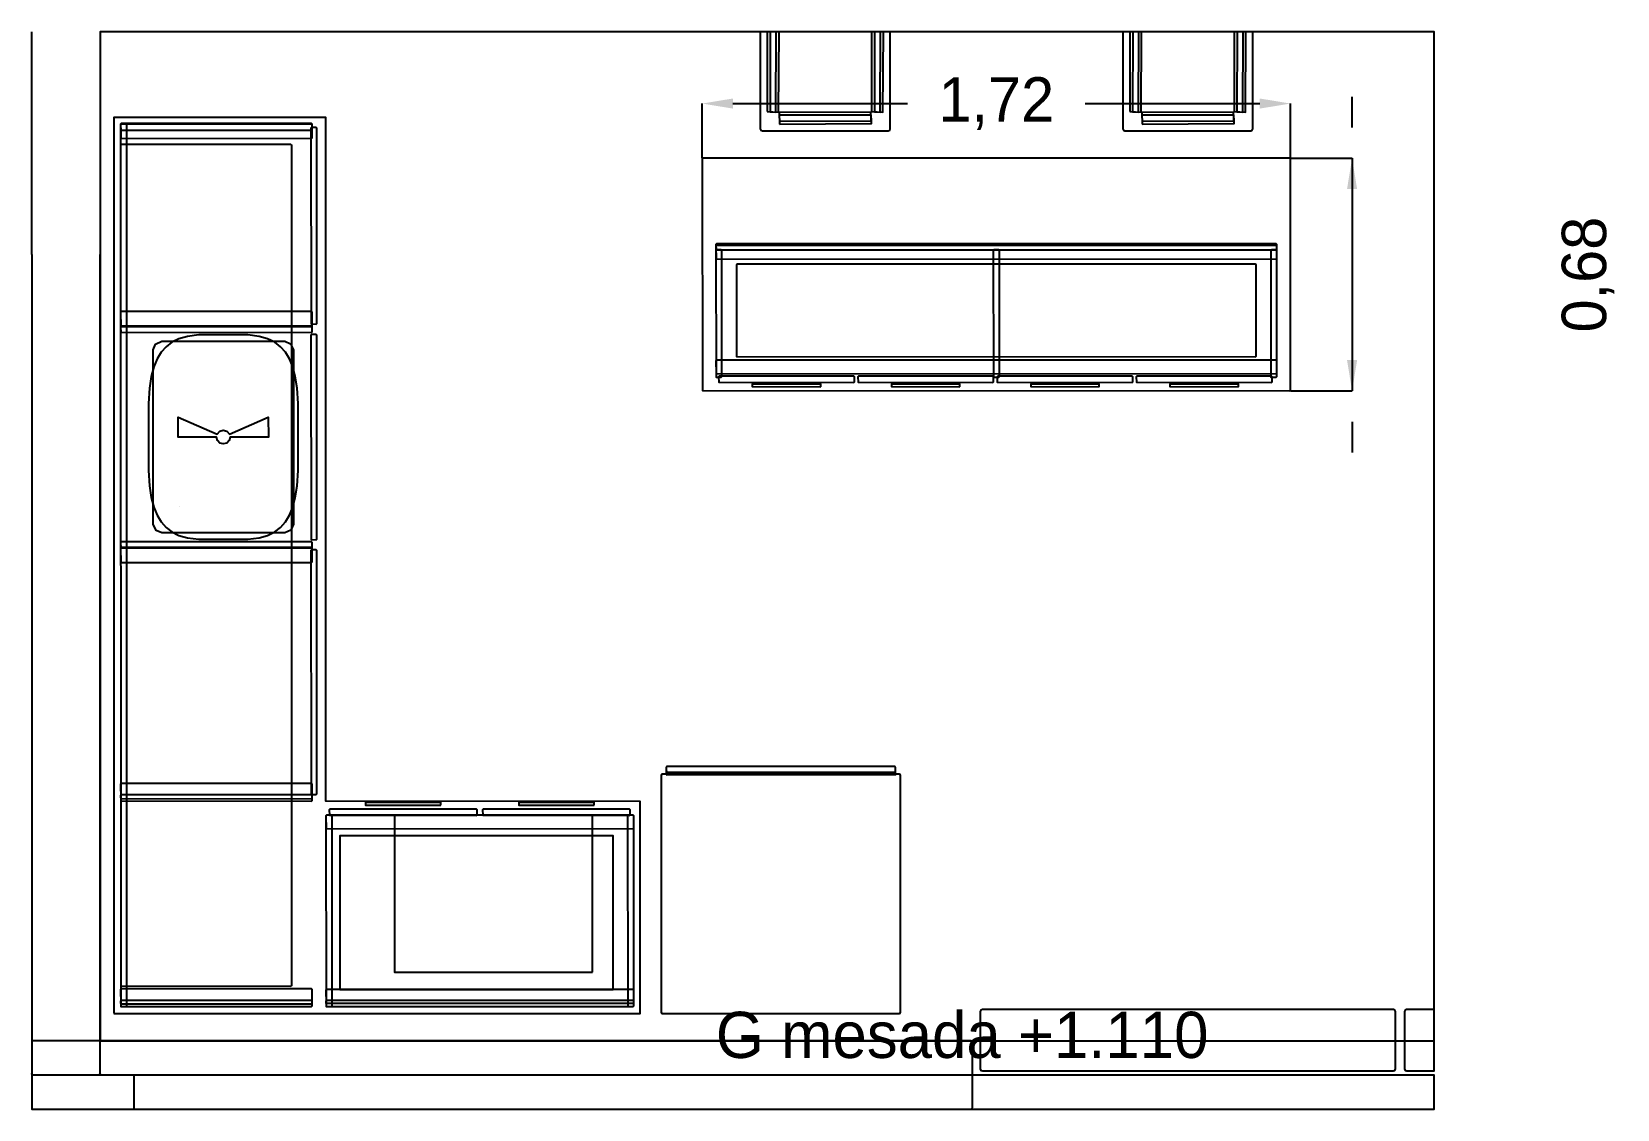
# Model space of a CAD drawing. Header units: metres. Extents: x 977.7 to 1062, y -12.2 to -3.
# Drawn here: x 1014 to 1018.635, y -6.1 to -2.95 of the extents above; entities that cross this region are included whole.
import ezdxf

# ---------------------------------------------------------------- set-up
doc = ezdxf.new("R2010")
doc.units = ezdxf.units.M
for name, color, linetype in [('CORTE', 7, 'Continuous'), ('COTAS', 4, 'Continuous'), ('TEXTOS', 7, 'Continuous'), ('VISTA', 8, 'Continuous')]:
    doc.layers.add(name, color=color, linetype=linetype)
doc.dimstyles.get("Standard").update_dxf_attribs({"dimtxt": 2.5, "dimasz": 2.5, "dimexe": 1.25, "dimexo": 0.625, "dimtad": 1, "dimcen": 2.5, "dimazin": 3, "dimtfac": 1, "dimtmove": 0, "dimatfit": 3})

msp = doc.modelspace()

# ---------------------------------------------------------------- texts
at = {"layer": 'TEXTOS'}
msp.add_text('G mesada +1.110', height=0.135, dxfattribs=at).set_placement((1016, -5.95))

# ---------------------------------------------------------------- blocks, each defined once
blk = doc.blocks.new('_CLOSEDFILLED')
at = {"color": 0, "linetype": 'BYBLOCK'}
blk.add_solid([(-1, 0.164), (0, 0), (-1, -0.164)], dxfattribs=at)
blk = doc.blocks.new('*D4')
for p, q in [((1015.96, -3.32), (1015.96, -3.16)), ((1016.05, -3.16), (1016.56, -3.16)), ((1017.08, -3.16), (1017.59, -3.16)), ((1017.68, -3.32), (1017.68, -3.16))]:
    blk.add_line(p, q)
at = {"layer": 'Defpoints'}
for p in [(1015.96, -3.16), (1015.96, -3.32), (1017.68, -3.32)]:
    blk.add_point(p, dxfattribs=at)
at = {"layer": 'COTAS', "xscale": 0.09, "yscale": 0.09, "rotation": 180}
blk.add_blockref('_CLOSEDFILLED', (1015.96, -3.16), dxfattribs=at)
at = {"layer": 'COTAS', "xscale": 0.09, "yscale": 0.09}
blk.add_blockref('_CLOSEDFILLED', (1017.68, -3.16), dxfattribs=at)
at = {"layer": 'COTAS', "insert": (1016.82, -3.16), "char_height": 0.13, "attachment_point": 5}
blk.add_mtext('1,72', dxfattribs=at)
blk = doc.blocks.new('*D5')
for p, q in [((1017.86, -3.23), (1017.86, -3.14)), ((1017.68, -3.32), (1017.86, -3.32)), ((1017.86, -3.32), (1017.86, -4)), ((1017.68, -4), (1017.86, -4)), ((1017.86, -4.09), (1017.86, -4.18))]:
    blk.add_line(p, q)
at = {"layer": 'Defpoints'}
for p in [(1017.68, -3.32), (1017.86, -3.32), (1017.68, -4)]:
    blk.add_point(p, dxfattribs=at)
at = {"layer": 'COTAS', "xscale": 0.09, "yscale": 0.09}
for p, rotation in [((1017.86, -3.32), 90), ((1017.86, -4), 270)]:
    blk.add_blockref('_CLOSEDFILLED', p, dxfattribs=dict(at, rotation=rotation))
at = {"layer": 'COTAS', "insert": (1018.55, -3.66), "char_height": 0.13, "attachment_point": 5, "rotation": 90}
blk.add_mtext('0,68', dxfattribs=at)

# ---------------------------------------------------------------- dimensions: what is measured, and where the dimension line sits
at = {"layer": 'COTAS'}
dim = msp.add_linear_dim(base=(1015.96, -3.16), p1=(1015.96, -3.32), p2=(1017.68, -3.32), dimstyle='Standard', override={"dimtxt": 0.13, "dimasz": 0.09}, dxfattribs=at)
dim.commit()
dim.dimension.update_dxf_attribs({"geometry": '*D4', "text_midpoint": (1016.82, -3.16)})
dim = msp.add_linear_dim(base=(1017.86, -3.32), p1=(1017.68, -3.32), p2=(1017.68, -4), angle=90, dimstyle='Standard', override={"dimtxt": 0.13, "dimasz": 0.09}, dxfattribs=at)
dim.commit()
dim.dimension.update_dxf_attribs({"geometry": '*D5', "text_midpoint": (1018.55, -3.66)})

# ---------------------------------------------------------------- linework, layer by layer
at = {"layer": 'CORTE'}
for p, q in [((1014, -3.6009), (1014, -2.95)), ((1014.2, -2.95), (1014.2, -3.6009)), ((1014, -3.6009), (1014, -5.9955)), ((1014.2, -3.6009), (1014.2, -3.6009)), ((1014.2, -5.9955), (1014.2, -3.6009)), ((1014.0005, -5.9971), (1014, -5.9955)), ((1014.0005, -5.9971), (1014.0008, -5.9981)), ((1014.0011, -5.9985), (1014.0008, -5.9981)), ((1014.0011, -5.9985), (1014.0013, -5.9987)), ((1014.0017, -5.999), (1014.0013, -5.9987)), ((1014.0019, -5.9992), (1014.0017, -5.999)), ((1014.0035, -5.9997), (1014.0019, -5.9992)), ((1014.0045, -6), (1014.0035, -5.9997)), ((1014.1192, -6), (1014.0045, -6)), ((1014.1955, -6), (1014.1192, -6)), ((1014.1971, -5.9995), (1014.1955, -6)), ((1014.1981, -5.9992), (1014.1971, -5.9995)), ((1014.1985, -5.9989), (1014.1981, -5.9992)), ((1014.1987, -5.9987), (1014.1985, -5.9989)), ((1014.1987, -5.9987), (1014.1989, -5.9985)), ((1014.1992, -5.9981), (1014.1989, -5.9985)), ((1014.1992, -5.9981), (1014.1995, -5.9971)), ((1014.2, -5.9955), (1014.1995, -5.9971))]:
    msp.add_line(p, q, dxfattribs=at)
for points in [[(1014.001, -5.9017), (1014.0008, -5.9019), (1014.0003, -5.9035), (1014, -5.9045), (1014, -6.0192), (1014, -6.0955), (1014.0005, -6.0971), (1014.0008, -6.0981), (1014.0011, -6.0985), (1014.0013, -6.0987), (1014.0017, -6.099), (1014.0019, -6.0992), (1014.0035, -6.0997), (1014.0045, -6.1), (1015.6499, -6.1), (1016.7455, -6.1), (1016.7471, -6.0995), (1016.7481, -6.0992), (1016.7485, -6.0989), (1016.7487, -6.0987), (1016.7489, -6.0985), (1016.7492, -6.0981), (1016.7495, -6.0971), (1016.75, -6.0955), (1016.75, -6.0192), (1016.75, -5.9045), (1016.7497, -5.9035), (1016.7492, -5.9019), (1016.749, -5.9017), (1016.7487, -5.9013), (1016.7485, -5.9011), (1016.7481, -5.9008), (1016.7471, -5.9005), (1016.7455, -5.9), (1015.6499, -5.9), (1014.0045, -5.9), (1014.0035, -5.9003), (1014.0019, -5.9008), (1014.0017, -5.901), (1014.0013, -5.9013), (1014.001, -5.9017)], [(1014.001, -6.0017), (1014.0008, -6.0019), (1014.0003, -6.0035), (1014, -6.0045), (1014, -6.1), (1014.3, -6.1), (1014.3, -6.0045), (1014.2997, -6.0035), (1014.2992, -6.0019), (1014.299, -6.0017), (1014.2987, -6.0013), (1014.2985, -6.0011), (1014.2981, -6.0008), (1014.2971, -6.0005), (1014.2955, -6), (1014.1792, -6), (1014.0045, -6), (1014.0035, -6.0003), (1014.0019, -6.0008), (1014.0017, -6.001), (1014.0013, -6.0013), (1014.001, -6.0017)]]:
    msp.add_lwpolyline(points, close=True, dxfattribs=at)
at = {"layer": 'VISTA'}
for points in [[(1014.2, -5.9), (1018.1, -5.9), (1018.1, -2.95), (1014.2, -2.95), (1014.2, -5.9)], [(1014.2, -5.9), (1018.1, -5.9), (1018.1, -2.95), (1014.2, -2.95), (1014.2, -5.9)], [(1016.136, -3.24), (1016.504, -3.24), (1016.5082, -3.2382), (1016.51, -3.234), (1016.51, -2.95), (1016.13, -2.95), (1016.13, -3.234), (1016.1318, -3.2382), (1016.136, -3.24)], [(1016.15, -3.1835), (1016.1835, -3.185), (1016.1848, -2.95), (1016.1501, -2.95), (1016.15, -3.1835)], [(1016.1585, -3.184), (1016.1755, -3.185), (1016.1764, -2.95), (1016.1588, -2.95), (1016.1585, -3.184)], [(1016.455, -3.1835), (1016.4885, -3.185), (1016.4898, -2.95), (1016.4551, -2.95), (1016.455, -3.1835)], [(1016.4635, -3.184), (1016.4805, -3.185), (1016.4814, -2.95), (1016.4638, -2.95), (1016.4635, -3.184)], [(1017.196, -3.24), (1017.564, -3.24), (1017.5682, -3.2382), (1017.57, -3.234), (1017.57, -2.95), (1017.19, -2.95), (1017.19, -3.234), (1017.1918, -3.2382), (1017.196, -3.24)], [(1017.21, -3.1835), (1017.2435, -3.185), (1017.2448, -2.95), (1017.2101, -2.95), (1017.21, -3.1835)], [(1017.2185, -3.184), (1017.2355, -3.185), (1017.2364, -2.95), (1017.2188, -2.95), (1017.2185, -3.184)], [(1017.515, -3.1835), (1017.5485, -3.185), (1017.5498, -2.95), (1017.5151, -2.95), (1017.515, -3.1835)], [(1017.5235, -3.184), (1017.5405, -3.185), (1017.5414, -2.95), (1017.5238, -2.95), (1017.5235, -3.184)], [(1016.1865, -3.22), (1016.455, -3.2185), (1016.4535, -3.185), (1016.1851, -3.1865), (1016.1865, -3.22)], [(1016.186, -3.2115), (1016.455, -3.2105), (1016.454, -3.1935), (1016.1853, -3.1941), (1016.186, -3.2115)], [(1017.2465, -3.22), (1017.515, -3.2185), (1017.5135, -3.185), (1017.2451, -3.1865), (1017.2465, -3.22)], [(1017.246, -3.2115), (1017.515, -3.2105), (1017.514, -3.1935), (1017.2453, -3.1941), (1017.246, -3.2115)], [(1014.2403, -5.819), (1014.242, -5.82), (1015.779, -5.8197), (1015.779, -5.2003), (1014.8603, -5.199), (1014.8597, -3.201), (1014.2403, -3.2012), (1014.2403, -5.819)], [(1014.818, -3.262), (1014.82, -3.26), (1014.82, -3.22), (1014.818, -3.218), (1014.262, -3.218), (1014.26, -3.22), (1014.2606, -3.2614), (1014.818, -3.262)], [(1014.276, -5.8), (1014.278, -5.798), (1014.278, -3.222), (1014.276, -3.22), (1014.262, -3.22), (1014.26, -3.222), (1014.2606, -5.7994), (1014.276, -5.8)], [(1014.818, -3.238), (1014.82, -3.236), (1014.82, -3.222), (1014.818, -3.22), (1014.262, -3.22), (1014.26, -3.222), (1014.2606, -3.2374), (1014.818, -3.238)], [(1014.832, -3.805), (1014.834, -3.803), (1014.834, -3.232), (1014.832, -3.23), (1014.818, -3.23), (1014.816, -3.232), (1014.8166, -3.8044), (1014.832, -3.805)], [(1014.758, -5.74), (1014.76, -5.738), (1014.76, -3.282), (1014.758, -3.28), (1014.262, -3.28), (1014.26, -3.282), (1014.2606, -5.7394), (1014.758, -5.74)], [(1017.677, -4), (1017.68, -3.997), (1017.68, -3.323), (1017.677, -3.32), (1015.963, -3.32), (1015.96, -3.323), (1015.9609, -3.9991), (1017.677, -4)], [(1017.638, -3.588), (1017.64, -3.586), (1017.64, -3.572), (1017.638, -3.57), (1016.002, -3.57), (1016, -3.572), (1016.0006, -3.5874), (1017.638, -3.588)], [(1017.638, -3.615), (1017.64, -3.613), (1017.64, -3.577), (1017.638, -3.575), (1016.002, -3.575), (1016, -3.577), (1016.0006, -3.6144), (1017.638, -3.615)], [(1016.016, -3.96), (1016.018, -3.958), (1016.018, -3.59), (1016.016, -3.588), (1016.002, -3.588), (1016, -3.59), (1016.0006, -3.9594), (1016.016, -3.96)], [(1016.827, -3.96), (1016.829, -3.958), (1016.829, -3.59), (1016.827, -3.588), (1016.813, -3.588), (1016.811, -3.59), (1016.8116, -3.9594), (1016.827, -3.96)], [(1017.638, -3.96), (1017.64, -3.958), (1017.64, -3.59), (1017.638, -3.588), (1017.624, -3.588), (1017.622, -3.59), (1017.6226, -3.9594), (1017.638, -3.96)], [(1017.578, -3.9), (1017.58, -3.898), (1017.58, -3.632), (1017.578, -3.63), (1016.062, -3.63), (1016.06, -3.632), (1016.0606, -3.8994), (1017.578, -3.9)], [(1014.818, -3.812), (1014.82, -3.81), (1014.82, -3.77), (1014.818, -3.768), (1014.262, -3.768), (1014.26, -3.77), (1014.2606, -3.8114), (1014.818, -3.812)], [(1014.818, -3.829), (1014.82, -3.827), (1014.82, -3.813), (1014.818, -3.811), (1014.262, -3.811), (1014.26, -3.813), (1014.2606, -3.8284), (1014.818, -3.829)], [(1014.3494, -3.9581), (1014.3442, -3.9924), (1014.341, -4.0371), (1014.341, -4.2329), (1014.3442, -4.2777), (1014.3494, -4.3119), (1014.3567, -4.3399), (1014.3663, -4.3633), (1014.3782, -4.3829), (1014.3926, -4.3991), (1014.4097, -4.4122), (1014.4303, -4.4222), (1014.4554, -4.4293), (1014.4882, -4.4336), (1014.6318, -4.4336), (1014.6646, -4.4293), (1014.6897, -4.4222), (1014.7103, -4.4122), (1014.7274, -4.3991), (1014.7418, -4.3829), (1014.7537, -4.3633), (1014.7633, -4.3399), (1014.7706, -4.3119), (1014.7758, -4.2777), (1014.779, -4.2329), (1014.779, -4.0371), (1014.7758, -3.9924), (1014.7706, -3.9581), (1014.7633, -3.9301), (1014.7537, -3.9067), (1014.7418, -3.8871), (1014.7274, -3.8709), (1014.7103, -3.8578), (1014.6897, -3.8478), (1014.6646, -3.8407), (1014.6318, -3.8364), (1014.4882, -3.8364), (1014.4554, -3.8407), (1014.4303, -3.8478), (1014.4097, -3.8578), (1014.3926, -3.8709), (1014.3782, -3.8871), (1014.3663, -3.9067), (1014.3567, -3.9301), (1014.3494, -3.9581)], [(1014.832, -4.435), (1014.834, -4.433), (1014.834, -3.837), (1014.832, -3.835), (1014.818, -3.835), (1014.816, -3.837), (1014.8166, -4.4344), (1014.832, -4.435)], [(1014.355, -4.39), (1014.355, -3.88), (1014.3622, -3.8632), (1014.38, -3.855), (1014.74, -3.855), (1014.7568, -3.8622), (1014.765, -3.88), (1014.765, -4.39), (1014.7578, -4.4068), (1014.74, -4.415), (1014.38, -4.415), (1014.3642, -4.4084), (1014.355, -4.39)], [(1014.7586, -3.862), (1014.7586, -3.862), (1014.7586, -3.862), (1014.7586, -3.862)], [(1017.638, -3.95), (1017.64, -3.948), (1017.64, -3.912), (1017.638, -3.91), (1016.002, -3.91), (1016, -3.912), (1016.0006, -3.9494), (1017.638, -3.95)], [(1016.403, -3.975), (1016.405, -3.973), (1016.405, -3.959), (1016.403, -3.957), (1016.01, -3.957), (1016.008, -3.959), (1016.0086, -3.9744), (1016.403, -3.975)], [(1016.3065, -3.988), (1016.3065, -3.98), (1016.1065, -3.98), (1016.1065, -3.9875), (1016.3065, -3.988)], [(1016.81, -3.975), (1016.812, -3.973), (1016.812, -3.959), (1016.81, -3.957), (1016.417, -3.957), (1016.415, -3.959), (1016.4156, -3.9744), (1016.81, -3.975)], [(1016.7135, -3.988), (1016.7135, -3.98), (1016.5135, -3.98), (1016.5135, -3.9875), (1016.7135, -3.988)], [(1017.217, -3.975), (1017.219, -3.973), (1017.219, -3.959), (1017.217, -3.957), (1016.824, -3.957), (1016.822, -3.959), (1016.8226, -3.9744), (1017.217, -3.975)], [(1017.1205, -3.988), (1017.1205, -3.98), (1016.9205, -3.98), (1016.9205, -3.9875), (1017.1205, -3.988)], [(1017.624, -3.975), (1017.626, -3.973), (1017.626, -3.959), (1017.624, -3.957), (1017.231, -3.957), (1017.229, -3.959), (1017.2296, -3.9744), (1017.624, -3.975)], [(1017.5275, -3.988), (1017.5275, -3.98), (1017.3275, -3.98), (1017.3275, -3.9875), (1017.5275, -3.988)], [(1014.5427, -4.145), (1014.54, -4.135), (1014.428, -4.135), (1014.4286, -4.0763), (1014.5419, -4.1269), (1014.55, -4.1177), (1014.56, -4.115), (1014.57, -4.1177), (1014.5781, -4.1269), (1014.6914, -4.0763), (1014.692, -4.135), (1014.58, -4.135), (1014.5773, -4.145), (1014.57, -4.1523), (1014.56, -4.155), (1014.55, -4.1523), (1014.5427, -4.145)], [(1014.4309, -4.3387), (1014.4309, -4.3387), (1014.4309, -4.3387), (1014.4309, -4.3387)], [(1014.818, -4.459), (1014.82, -4.457), (1014.82, -4.443), (1014.818, -4.441), (1014.262, -4.441), (1014.26, -4.443), (1014.2606, -4.4584), (1014.818, -4.459)], [(1014.818, -4.502), (1014.82, -4.5), (1014.82, -4.46), (1014.818, -4.458), (1014.262, -4.458), (1014.26, -4.46), (1014.2606, -4.5014), (1014.818, -4.502)], [(1014.832, -5.18), (1014.834, -5.178), (1014.834, -4.467), (1014.832, -4.465), (1014.818, -4.465), (1014.816, -4.467), (1014.8166, -5.1794), (1014.832, -5.18)], [(1016.522, -5.12), (1016.525, -5.117), (1016.525, -5.101), (1016.522, -5.098), (1015.858, -5.098), (1015.855, -5.101), (1015.8559, -5.1191), (1016.522, -5.12)], [(1015.858, -5.12), (1016.522, -5.12), (1016.5241, -5.1191), (1016.525, -5.117), (1016.525, -5.101), (1016.5241, -5.0989), (1016.522, -5.098), (1015.858, -5.098), (1015.8559, -5.0989), (1015.855, -5.101), (1015.855, -5.117), (1015.8559, -5.1191), (1015.858, -5.12)], [(1015.844, -5.82), (1016.536, -5.82), (1016.5388, -5.8188), (1016.54, -5.816), (1016.54, -5.124), (1016.5388, -5.1212), (1016.536, -5.12), (1015.844, -5.12), (1015.8412, -5.1212), (1015.84, -5.124), (1015.84, -5.816), (1015.8412, -5.8188), (1015.844, -5.82)], [(1015.8545, -5.122), (1016.526, -5.1215), (1016.5255, -5.115), (1015.8545, -5.1151), (1015.8545, -5.122)], [(1015.8545, -5.122), (1016.526, -5.1215), (1016.5255, -5.115), (1015.8545, -5.1151), (1015.8545, -5.122)], [(1014.818, -5.192), (1014.82, -5.19), (1014.82, -5.15), (1014.818, -5.148), (1014.262, -5.148), (1014.26, -5.15), (1014.2606, -5.1914), (1014.818, -5.192)], [(1014.818, -5.199), (1014.82, -5.197), (1014.82, -5.183), (1014.818, -5.181), (1014.262, -5.181), (1014.26, -5.183), (1014.2606, -5.1984), (1014.818, -5.199)], [(1014.8603, -5.199), (1014.8603, -5.199), (1014.8603, -5.199), (1014.8603, -5.199)], [(1015.3, -5.241), (1015.302, -5.239), (1015.302, -5.225), (1015.3, -5.223), (1014.872, -5.223), (1014.87, -5.225), (1014.8706, -5.2404), (1015.3, -5.241)], [(1015.196, -5.211), (1015.196, -5.203), (1014.976, -5.203), (1014.976, -5.2105), (1015.196, -5.211)], [(1015.748, -5.241), (1015.75, -5.239), (1015.75, -5.225), (1015.748, -5.223), (1015.32, -5.223), (1015.318, -5.225), (1015.3186, -5.2404), (1015.748, -5.241)], [(1015.644, -5.211), (1015.644, -5.203), (1015.424, -5.203), (1015.424, -5.2105), (1015.644, -5.211)], [(1015.758, -5.28), (1015.76, -5.278), (1015.76, -5.242), (1015.758, -5.24), (1014.862, -5.24), (1014.86, -5.242), (1014.8606, -5.2794), (1015.758, -5.28)], [(1014.876, -5.8), (1014.878, -5.798), (1014.878, -5.242), (1014.876, -5.24), (1014.862, -5.24), (1014.86, -5.242), (1014.8606, -5.7994), (1014.876, -5.8)], [(1015.6394, -5.6994), (1015.6394, -5.2406), (1015.0606, -5.2406), (1015.0606, -5.6994), (1015.6394, -5.6994)], [(1015.758, -5.8), (1015.76, -5.798), (1015.76, -5.242), (1015.758, -5.24), (1015.744, -5.24), (1015.742, -5.242), (1015.7426, -5.7994), (1015.758, -5.8)], [(1015.6994, -5.7494), (1015.6994, -5.3006), (1014.9006, -5.3006), (1014.9006, -5.7494), (1015.6994, -5.7494)], [(1014.818, -5.792), (1014.82, -5.79), (1014.82, -5.75), (1014.818, -5.748), (1014.262, -5.748), (1014.26, -5.75), (1014.2606, -5.7914), (1014.818, -5.792)], [(1014.818, -5.8), (1014.82, -5.798), (1014.82, -5.784), (1014.818, -5.782), (1014.262, -5.782), (1014.26, -5.784), (1014.2606, -5.7994), (1014.818, -5.8)], [(1015.758, -5.79), (1015.76, -5.788), (1015.76, -5.752), (1015.758, -5.75), (1014.862, -5.75), (1014.86, -5.752), (1014.8606, -5.7894), (1015.758, -5.79)], [(1015.758, -5.8), (1015.76, -5.798), (1015.76, -5.784), (1015.758, -5.782), (1014.862, -5.782), (1014.86, -5.784), (1014.8606, -5.7994), (1015.758, -5.8)], [(1014.2405, -5.819), (1014.2405, -5.819), (1014.2405, -5.819), (1014.2405, -5.819)], [(1016.7731, -5.982), (1016.7749, -5.9862), (1016.7791, -5.988), (1017.9809, -5.988), (1017.9851, -5.9862), (1017.9869, -5.982), (1017.9869, -5.814), (1017.9851, -5.8098), (1017.9809, -5.808), (1016.7791, -5.808), (1016.7749, -5.8098), (1016.7731, -5.814), (1016.7731, -5.982)], [(1018.0131, -5.982), (1018.0149, -5.9862), (1018.0191, -5.988), (1018.1, -5.988), (1018.1, -5.808), (1018.0191, -5.808), (1018.0149, -5.8098), (1018.0131, -5.814), (1018.0131, -5.982)], [(1014, -6.1), (1018.1, -6.1), (1018.1, -6), (1014, -6), (1014, -6.1)]]:
    msp.add_lwpolyline(points, close=True, dxfattribs=at)

msp.set_redraw_order([(e.dxf.handle, doc.entitydb.next_handle()) for e in msp.query("TEXT MTEXT ATTDEF DIMENSION ARC_DIMENSION")])  # texts and dimensions are drawn at this point

doc.saveas('drawing.dxf')
